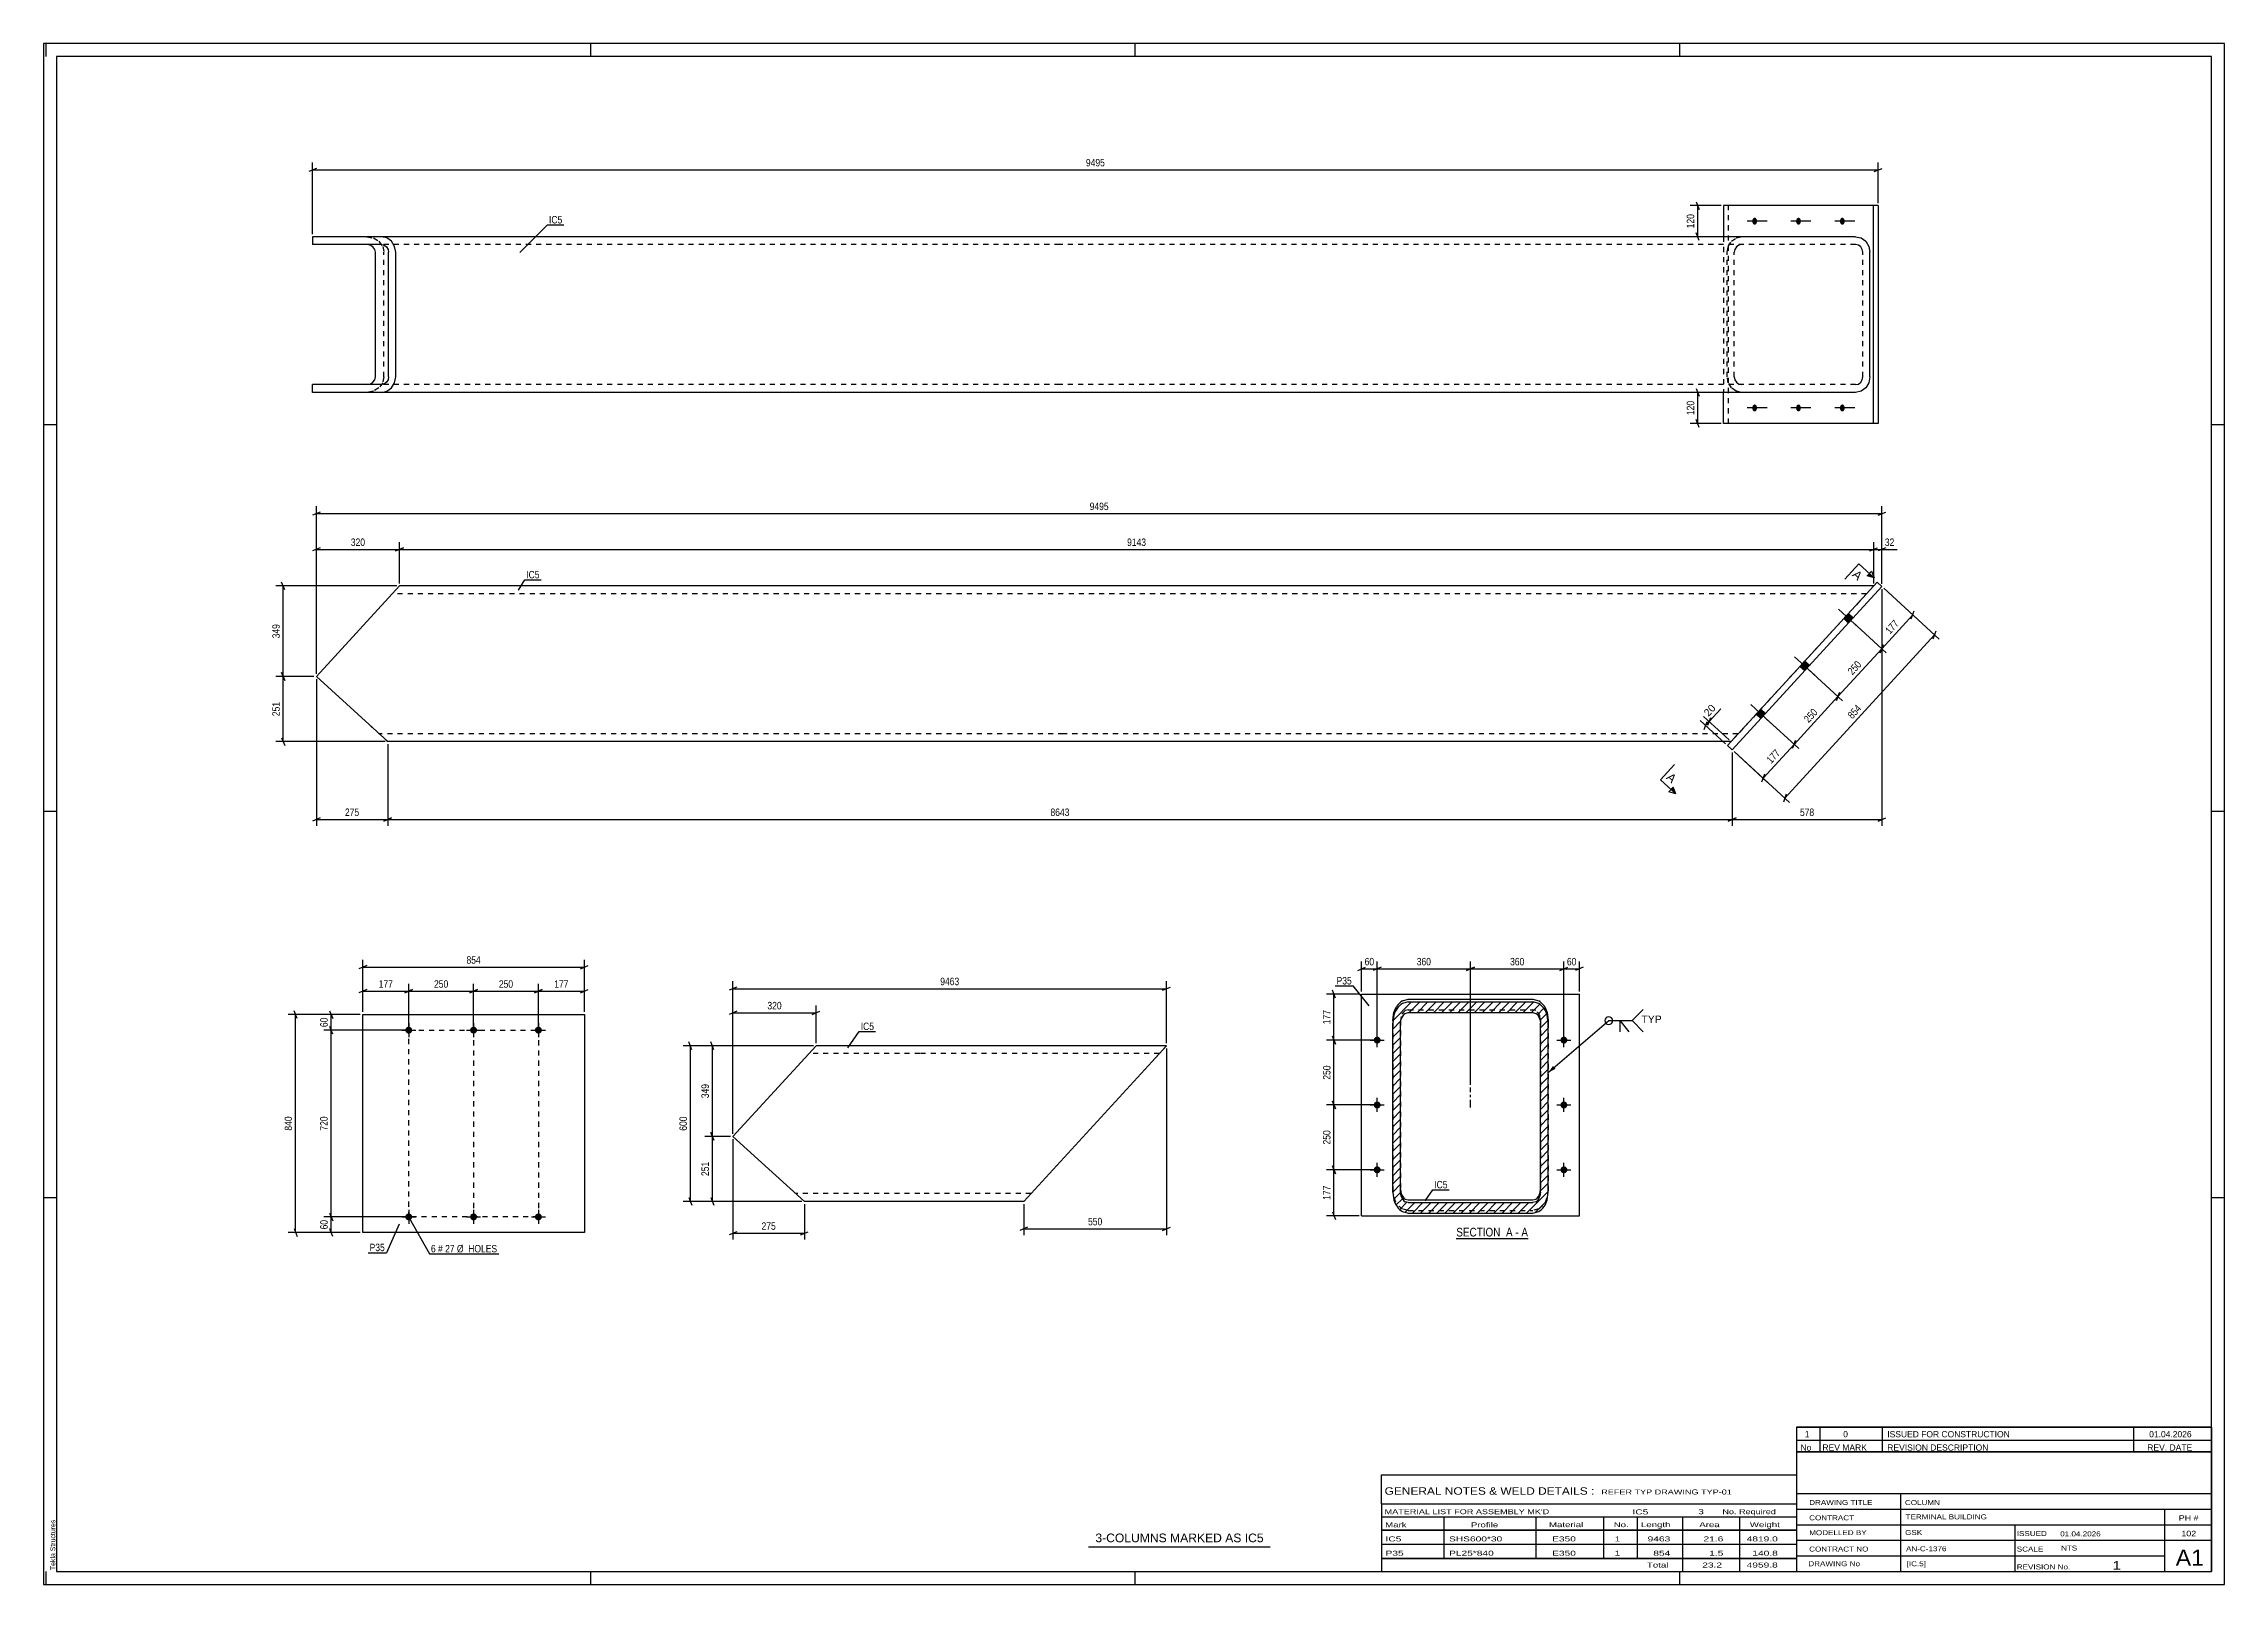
# Model space of a CAD drawing. Header units: millimetres. Extents: x 0 to 841, y 0 to 594.
import ezdxf

# ---------------------------------------------------------------- set-up
doc = ezdxf.new("R2010")
doc.units = ezdxf.units.MM
doc.linetypes.add('DXK_LINE_DOT2', pattern=[3.9198, 1.9599, -1.9599])
doc.linetypes.add('DXK_LINE_DOT3', pattern=[5.9187, 2.979, -0.9799, 0.9799, -0.9799])
doc.styles.add('Arial', font='ARIAL.TTF', dxfattribs={"height": 0.2})
doc.styles.add('Arial Narrow', font='ARIALN.TTF', dxfattribs={"height": 0.2})

# ---------------------------------------------------------------- blocks, each defined once
blk = doc.blocks.new('Unknown-729378497-1131')
at = {"color": 5, "linetype": 'Continuous'}
for p, q in [((841, 594), (0, 594)), ((0, 594), (0, 0)), ((1, 589), (1, 594)), ((836, 589), (5, 589)), ((5, 589), (5, 5)), ((211, 589), (211, 594)), ((421, 589), (421, 594)), ((631, 589), (631, 594)), ((836, 5), (836, 589)), ((841, 0), (841, 594)), ((5, 447), (0, 447)), ((841, 447), (836, 447)), ((5, 298), (0, 298)), ((841, 298), (836, 298)), ((5, 149), (0, 149)), ((841, 149), (836, 149)), ((0, 0), (841, 0)), ((1, 0), (1, 5)), ((5, 5), (836, 5)), ((211, 0), (211, 5)), ((421, 0), (421, 5)), ((631, 0), (631, 5))]:
    blk.add_line(p, q, dxfattribs=at)
at = {"color": 174, "linetype": 'Continuous', "style": 'Arial'}
blk.add_text('Tekla Structures', height=1.9102, rotation=90, dxfattribs=at).set_placement((4.5, 5.5))
blk = doc.blocks.new('Unknown-729378497-13 - 1767')
at = {"color": 6, "linetype": 'Continuous'}
blk.add_line((544.8, 133.37), (572.45, 133.37), dxfattribs=at)
at = {"color": 0, "linetype": 'Continuous'}
blk.add_wipeout([(562.91, 134.12), (562.91, 137.62), (544.8, 137.62), (544.8, 134.12)], dxfattribs=at)
blk.add_wipeout([(566.52, 134.12), (566.52, 137.62), (563.96, 137.62), (563.96, 134.12)], dxfattribs=at)
at = {"color": 7, "linetype": 'Continuous', "style": 'Arial Narrow'}
blk.add_text('SECTION ', height=3.34, dxfattribs=at).set_placement((544.8, 134.12))
at = {"color": 0, "linetype": 'Continuous'}
blk.add_wipeout([(568.84, 134.12), (568.84, 137.62), (567.57, 137.62), (567.57, 134.12)], dxfattribs=at)
blk.add_wipeout([(572.45, 134.12), (572.45, 137.62), (569.89, 137.62), (569.89, 134.12)], dxfattribs=at)
at = {"color": 7, "linetype": 'Continuous', "style": 'Arial Narrow'}
for s, p in [('A', (563.96, 134.12)), ('-', (567.57, 134.12)), ('A', (569.89, 134.12))]:
    blk.add_text(s, height=3.34, dxfattribs=at).set_placement(p)
blk = doc.blocks.new('Part-729378497-1888 - 1886')
at = {"color": 2, "linetype": 'Continuous'}
for p, q in [((707.09, 386.38), (649.34, 323.43)), ((651.18, 321.74), (708.94, 384.69)), ((708.94, 384.69), (707.09, 386.38)), ((649.34, 323.43), (651.18, 321.74))]:
    blk.add_line(p, q, dxfattribs=at)
blk = doc.blocks.new('Part-729378497-1893 - 1886')
at = {"color": 2, "linetype": 'Continuous'}
for p, q in [((105.19, 349.99), (137.24, 384.92)), ((393.24, 384.92), (137.24, 384.92)), ((705.76, 384.92), (393.34, 384.92)), ((132.71, 324.92), (105.19, 349.99)), ((393.24, 324.92), (132.71, 324.92)), ((650.71, 324.92), (393.34, 324.92))]:
    blk.add_line(p, q, dxfattribs=at)
at = {"color": 7, "linetype": 'DXK_LINE_DOT2'}
for p, q in [((393.24, 381.92), (134.49, 381.92)), ((703.01, 381.92), (393.34, 381.92)), ((705.76, 384.92), (650.71, 324.92)), ((126.13, 330.92), (132.71, 324.92)), ((393.24, 327.92), (129.42, 327.92)), ((653.46, 327.92), (393.34, 327.92))]:
    blk.add_line(p, q, dxfattribs=at)
blk = doc.blocks.new('Bolt-729378497-1894 - 1886')
at = {"linetype": 'Continuous'}
for points in [[(696.02, 374.31), (694.2, 372.32), (696.04, 370.63), (697.86, 372.62)], [(679.12, 355.89), (677.3, 353.9), (679.14, 352.21), (680.96, 354.2)], [(662.22, 337.46), (660.4, 335.47), (662.24, 333.78), (664.06, 335.77)]]:
    blk.add_hatch(color=1, dxfattribs=at).paths.add_polyline_path(points)
at = {"color": 1, "linetype": 'Continuous'}
for p, q in [((699.9, 368.92), (692.16, 376.02)), ((696.04, 370.63), (694.2, 372.32)), ((697.86, 372.62), (696.02, 374.31)), ((683, 350.5), (675.26, 357.6)), ((679.14, 352.21), (677.3, 353.9)), ((680.96, 354.2), (679.12, 355.89)), ((666.1, 332.08), (658.36, 339.17)), ((664.06, 335.77), (662.22, 337.46)), ((662.24, 333.78), (660.4, 335.47))]:
    blk.add_line(p, q, dxfattribs=at)
blk = doc.blocks.new('Bolt-729378497-1895 - 1886')
at = {"linetype": 'Continuous'}
for points in [[(696.02, 374.31), (694.2, 372.32), (696.04, 370.63), (697.86, 372.62)], [(679.12, 355.89), (677.3, 353.9), (679.14, 352.21), (680.96, 354.2)], [(662.22, 337.46), (660.4, 335.47), (662.24, 333.78), (664.06, 335.77)]]:
    blk.add_hatch(color=1, dxfattribs=at).paths.add_polyline_path(points)
at = {"color": 1, "linetype": 'Continuous'}
for p, q in [((699.9, 368.92), (692.16, 376.02)), ((696.04, 370.63), (694.2, 372.32)), ((697.86, 372.62), (696.02, 374.31)), ((683, 350.5), (675.26, 357.6)), ((679.14, 352.21), (677.3, 353.9)), ((680.96, 354.2), (679.12, 355.89)), ((666.1, 332.08), (658.36, 339.17)), ((664.06, 335.77), (662.22, 337.46)), ((662.24, 333.78), (660.4, 335.47))]:
    blk.add_line(p, q, dxfattribs=at)
blk = doc.blocks.new('Part-729378497-1855 - 1853')
at = {"color": 2, "linetype": 'Continuous'}
for p, q in [((647.89, 531.54), (647.89, 519.54)), ((705.64, 531.54), (647.89, 531.54)), ((707.48, 531.54), (705.64, 531.54)), ((705.64, 447.54), (705.64, 531.54)), ((707.48, 531.54), (707.48, 447.54)), ((647.89, 447.54), (647.89, 459.54)), ((707.48, 447.54), (647.89, 447.54))]:
    blk.add_line(p, q, dxfattribs=at)
at = {"color": 7, "linetype": 'DXK_LINE_DOT2'}
for p, q in [((649.73, 447.54), (649.73, 531.54)), ((647.89, 519.54), (647.89, 459.54))]:
    blk.add_line(p, q, dxfattribs=at)
blk = doc.blocks.new('Part-729378497-1860 - 1853')
at = {"color": 2, "linetype": 'Continuous'}
for p, q in [((391.79, 519.54), (103.74, 519.54)), ((103.74, 519.54), (103.74, 516.54)), ((130.28, 516.54), (103.74, 516.54)), ((125.93, 516.31), (124.67, 516.54)), ((127, 515.66), (125.93, 516.31)), ((127.72, 514.69), (127, 515.66)), ((127.97, 513.54), (127.72, 514.69)), ((127.97, 465.54), (127.97, 513.54)), ((132.39, 519.08), (130.28, 519.54)), ((130.28, 516.54), (131.34, 516.31)), ((131.34, 516.31), (132.23, 515.66)), ((132.23, 515.66), (132.83, 514.69)), ((134.18, 517.78), (132.39, 519.08)), ((132.83, 514.69), (133.04, 513.54)), ((133.04, 465.54), (133.04, 513.54)), ((135.37, 515.83), (134.18, 517.78)), ((135.79, 513.54), (135.37, 515.83)), ((135.79, 465.54), (135.79, 513.54)), ((698.8, 519.54), (391.89, 519.54)), ((698.8, 519.54), (700.91, 519.08)), ((700.91, 519.08), (702.69, 517.78)), ((702.69, 517.78), (703.89, 515.83)), ((703.89, 515.83), (704.31, 513.54)), ((704.31, 465.54), (704.31, 513.54)), ((124.67, 462.54), (125.93, 462.77)), ((125.93, 462.77), (127, 463.42)), ((127, 463.42), (127.72, 464.39)), ((127.72, 464.39), (127.97, 465.54)), ((131.34, 462.77), (130.28, 462.54)), ((132.23, 463.42), (131.34, 462.77)), ((132.83, 464.39), (132.23, 463.42)), ((133.04, 465.54), (132.83, 464.39)), ((134.18, 461.3), (135.37, 463.24)), ((135.37, 463.24), (135.79, 465.54)), ((703.89, 463.24), (702.69, 461.3)), ((704.31, 465.54), (703.89, 463.24)), ((103.74, 459.54), (103.74, 462.54)), ((130.28, 462.54), (103.74, 462.54)), ((391.79, 459.54), (103.74, 459.54)), ((130.28, 459.54), (132.39, 459.99)), ((132.39, 459.99), (134.18, 461.3)), ((698.8, 459.54), (391.89, 459.54)), ((700.91, 459.99), (698.8, 459.54)), ((702.69, 461.3), (700.91, 459.99))]:
    blk.add_line(p, q, dxfattribs=at)
at = {"color": 7, "linetype": 'DXK_LINE_DOT2'}
for p, q in [((124.67, 519.54), (127.19, 519.08)), ((127.19, 519.08), (129.33, 517.78)), ((129.33, 517.78), (130.76, 515.83)), ((391.79, 516.54), (130.28, 516.54)), ((130.76, 515.83), (131.26, 513.54)), ((131.26, 465.54), (131.26, 513.54)), ((698.8, 516.54), (391.89, 516.54)), ((649.26, 513.54), (649.68, 515.83)), ((649.26, 465.54), (649.26, 513.54)), ((649.68, 515.83), (650.87, 517.78)), ((650.87, 517.78), (652.66, 519.08)), ((652.22, 514.69), (652.01, 513.54)), ((652.01, 465.54), (652.01, 513.54)), ((652.82, 515.66), (652.22, 514.69)), ((652.66, 519.08), (654.76, 519.54)), ((653.71, 516.31), (652.82, 515.66)), ((654.76, 516.54), (653.71, 516.31)), ((699.85, 516.31), (698.8, 516.54)), ((700.75, 515.66), (699.85, 516.31)), ((701.34, 514.69), (700.75, 515.66)), ((701.55, 513.54), (701.34, 514.69)), ((701.55, 465.54), (701.55, 513.54)), ((130.76, 463.24), (129.33, 461.3)), ((131.26, 465.54), (130.76, 463.24)), ((649.68, 463.24), (649.26, 465.54)), ((650.87, 461.3), (649.68, 463.24)), ((652.01, 465.54), (652.22, 464.39)), ((652.22, 464.39), (652.82, 463.42)), ((652.82, 463.42), (653.71, 462.77)), ((653.71, 462.77), (654.76, 462.54)), ((698.8, 462.54), (699.85, 462.77)), ((699.85, 462.77), (700.75, 463.42)), ((700.75, 463.42), (701.34, 464.39)), ((701.34, 464.39), (701.55, 465.54)), ((127.19, 459.99), (124.67, 459.54)), ((129.33, 461.3), (127.19, 459.99)), ((391.79, 462.54), (130.28, 462.54)), ((698.8, 462.54), (391.89, 462.54)), ((652.66, 459.99), (650.87, 461.3)), ((654.76, 459.54), (652.66, 459.99))]:
    blk.add_line(p, q, dxfattribs=at)
blk = doc.blocks.new('Bolt-729378497-1861 - 1853')
at = {"linetype": 'Continuous'}
for points in [[(660.77, 525.54), (660.75, 525.26), (660.69, 524.99), (660.59, 524.74), (660.46, 524.53), (660.31, 524.37), (660.14, 524.25), (659.95, 524.2), (659.76, 524.2), (659.57, 524.25), (659.4, 524.37), (659.24, 524.53), (659.12, 524.74), (659.02, 524.99), (658.96, 525.26), (658.94, 525.54), (658.96, 525.82), (659.02, 526.09), (659.12, 526.33), (659.24, 526.54), (659.4, 526.71), (659.57, 526.82), (659.76, 526.88), (659.95, 526.88), (660.14, 526.82), (660.31, 526.71), (660.46, 526.54), (660.59, 526.33), (660.69, 526.09), (660.75, 525.82)], [(677.67, 525.54), (677.65, 525.26), (677.59, 524.99), (677.49, 524.74), (677.37, 524.53), (677.21, 524.37), (677.04, 524.25), (676.85, 524.2), (676.66, 524.2), (676.47, 524.25), (676.3, 524.37), (676.14, 524.53), (676.02, 524.74), (675.92, 524.99), (675.86, 525.26), (675.84, 525.54), (675.86, 525.82), (675.92, 526.09), (676.02, 526.33), (676.14, 526.54), (676.3, 526.71), (676.47, 526.82), (676.66, 526.88), (676.85, 526.88), (677.04, 526.82), (677.21, 526.71), (677.37, 526.54), (677.49, 526.33), (677.59, 526.09), (677.65, 525.82)], [(694.57, 525.54), (694.55, 525.26), (694.49, 524.99), (694.39, 524.74), (694.27, 524.53), (694.11, 524.37), (693.94, 524.25), (693.75, 524.2), (693.56, 524.2), (693.37, 524.25), (693.2, 524.37), (693.05, 524.53), (692.92, 524.74), (692.82, 524.99), (692.76, 525.26), (692.74, 525.54), (692.76, 525.82), (692.82, 526.09), (692.92, 526.33), (693.05, 526.54), (693.2, 526.71), (693.37, 526.82), (693.56, 526.88), (693.75, 526.88), (693.94, 526.82), (694.11, 526.71), (694.27, 526.54), (694.39, 526.33), (694.49, 526.09), (694.55, 525.82)]]:
    blk.add_hatch(color=1, dxfattribs=at).paths.add_polyline_path(points)
at = {"color": 1, "linetype": 'Continuous'}
for p, q in [((664.64, 525.54), (656.91, 525.54)), ((681.54, 525.54), (673.81, 525.54)), ((698.45, 525.54), (690.71, 525.54))]:
    blk.add_line(p, q, dxfattribs=at)
blk = doc.blocks.new('Bolt-729378497-1862 - 1853')
at = {"linetype": 'Continuous'}
for points in [[(660.77, 453.54), (660.75, 453.26), (660.69, 452.99), (660.59, 452.74), (660.46, 452.53), (660.31, 452.37), (660.14, 452.25), (659.95, 452.2), (659.76, 452.2), (659.57, 452.25), (659.4, 452.37), (659.24, 452.53), (659.12, 452.74), (659.02, 452.99), (658.96, 453.26), (658.94, 453.54), (658.96, 453.82), (659.02, 454.09), (659.12, 454.33), (659.24, 454.54), (659.4, 454.71), (659.57, 454.82), (659.76, 454.88), (659.95, 454.88), (660.14, 454.82), (660.31, 454.71), (660.46, 454.54), (660.59, 454.33), (660.69, 454.09), (660.75, 453.82)], [(677.67, 453.54), (677.65, 453.26), (677.59, 452.99), (677.49, 452.74), (677.37, 452.53), (677.21, 452.37), (677.04, 452.25), (676.85, 452.2), (676.66, 452.2), (676.47, 452.25), (676.3, 452.37), (676.14, 452.53), (676.02, 452.74), (675.92, 452.99), (675.86, 453.26), (675.84, 453.54), (675.86, 453.82), (675.92, 454.09), (676.02, 454.33), (676.14, 454.54), (676.3, 454.71), (676.47, 454.82), (676.66, 454.88), (676.85, 454.88), (677.04, 454.82), (677.21, 454.71), (677.37, 454.54), (677.49, 454.33), (677.59, 454.09), (677.65, 453.82)], [(694.57, 453.54), (694.55, 453.26), (694.49, 452.99), (694.39, 452.74), (694.27, 452.53), (694.11, 452.37), (693.94, 452.25), (693.75, 452.2), (693.56, 452.2), (693.37, 452.25), (693.2, 452.37), (693.05, 452.53), (692.92, 452.74), (692.82, 452.99), (692.76, 453.26), (692.74, 453.54), (692.76, 453.82), (692.82, 454.09), (692.92, 454.33), (693.05, 454.54), (693.2, 454.71), (693.37, 454.82), (693.56, 454.88), (693.75, 454.88), (693.94, 454.82), (694.11, 454.71), (694.27, 454.54), (694.39, 454.33), (694.49, 454.09), (694.55, 453.82)]]:
    blk.add_hatch(color=1, dxfattribs=at).paths.add_polyline_path(points)
at = {"color": 1, "linetype": 'Continuous'}
for p, q in [((664.64, 453.54), (656.91, 453.54)), ((681.54, 453.54), (673.81, 453.54)), ((698.45, 453.54), (690.71, 453.54))]:
    blk.add_line(p, q, dxfattribs=at)
blk = doc.blocks.new('Part-729378497-1773 - 1767')
at = {"color": 2, "linetype": 'Continuous'}
for p, q in [((508.28, 142.12), (508.28, 227.54)), ((508.28, 227.54), (592.28, 227.54)), ((592.28, 142.12), (592.28, 227.54)), ((508.28, 142.12), (592.28, 142.12))]:
    blk.add_line(p, q, dxfattribs=at)
blk = doc.blocks.new('Part-729378497-1778 - 1767')
at = {"linetype": 'Continuous'}
h = blk.add_hatch(dxfattribs=at)
h.set_pattern_fill('', scale=0.7, style=0, pattern_type=0)
h.set_pattern_definition([(45, (520.2812, 151.2436), (-1.571545, 1.571545), [])])
h.paths.add_polyline_path([(520.28, 216.38), (520.28, 151.24), (520.74, 148.13), (522.04, 145.49), (523.99, 143.72), (526.28, 143.1), (574.28, 143.1), (576.58, 143.72), (578.52, 145.49), (579.82, 148.13), (580.28, 151.24), (580.28, 216.38), (579.82, 219.5), (578.52, 222.14), (576.58, 223.91), (574.28, 224.53), (526.28, 224.53), (523.99, 223.91), (522.04, 222.14), (520.74, 219.5)])
h.paths.add_polyline_path([(524.16, 219.26), (525.13, 220.15), (526.28, 220.46), (574.28, 220.46), (575.43, 220.15), (576.4, 219.26), (577.05, 217.94), (577.28, 216.38), (577.28, 151.24), (577.05, 149.69), (576.4, 148.36), (575.43, 147.48), (574.28, 147.17), (526.28, 147.17), (525.13, 147.48), (524.16, 148.36), (523.51, 149.69), (523.28, 151.24), (523.28, 216.38), (523.51, 217.94)])
at = {"color": 2, "linetype": 'Continuous'}
for p, q in [((520.28, 217.43), (520.74, 220.54)), ((520.74, 219.5), (520.28, 216.38)), ((523.99, 224.95), (526.28, 225.57)), ((526.28, 224.53), (523.99, 223.91)), ((525.13, 220.15), (526.28, 220.46)), ((526.28, 225.57), (574.28, 225.57)), ((526.28, 224.53), (574.28, 224.53)), ((526.28, 220.46), (574.28, 220.46)), ((574.28, 225.57), (576.58, 224.95)), ((576.58, 223.91), (574.28, 224.53)), ((574.28, 220.46), (575.43, 220.15)), ((579.82, 220.54), (580.28, 217.43)), ((580.28, 216.38), (579.82, 219.5)), ((520.28, 217.43), (520.28, 216.38)), ((520.28, 151.24), (520.28, 216.38)), ((523.28, 216.38), (523.51, 217.94)), ((523.28, 151.24), (523.28, 216.38)), ((577.05, 217.94), (577.28, 216.38)), ((577.28, 151.24), (577.28, 216.38)), ((580.28, 217.43), (580.28, 216.38)), ((580.28, 151.24), (580.28, 216.38)), ((523.28, 152.29), (523.51, 150.73)), ((577.05, 150.73), (577.28, 152.29)), ((520.28, 151.24), (520.74, 148.13)), ((523.51, 149.69), (523.28, 151.24)), ((523.99, 143.72), (526.28, 143.1)), ((525.13, 148.53), (526.28, 148.22)), ((526.28, 147.17), (525.13, 147.48)), ((526.28, 148.22), (574.28, 148.22)), ((526.28, 147.17), (574.28, 147.17)), ((526.28, 143.1), (574.28, 143.1)), ((574.28, 148.22), (575.43, 148.53)), ((575.43, 147.48), (574.28, 147.17)), ((574.28, 143.1), (576.58, 143.72)), ((577.28, 151.24), (577.05, 149.69)), ((579.82, 148.13), (580.28, 151.24))]:
    blk.add_line(p, q, dxfattribs=at)
at = {"color": 7, "linetype": 'DXK_LINE_DOT2'}
for p, q in [((523.51, 218.99), (523.28, 217.43)), ((526.28, 221.5), (525.13, 221.19)), ((526.28, 221.5), (574.28, 221.5)), ((575.43, 221.19), (574.28, 221.5)), ((577.28, 217.43), (577.05, 218.99)), ((520.28, 216.38), (520.28, 151.24)), ((523.28, 217.43), (523.28, 151.24)), ((577.28, 217.43), (577.28, 151.24)), ((580.28, 216.38), (580.28, 151.24)), ((520.74, 149.17), (520.28, 152.29)), ((580.28, 152.29), (579.82, 149.17)), ((526.28, 144.14), (523.99, 144.76)), ((526.28, 144.14), (574.28, 144.14)), ((576.58, 144.76), (574.28, 144.14))]:
    blk.add_line(p, q, dxfattribs=at)
at = {"color": 7, "linetype": 'DXK_LINE_DOT3'}
blk.add_line((550.28, 183.81), (550.28, 191.62), dxfattribs=at)
at = {"color": 2, "linetype": 'Continuous'}
for centre, radius, start, end in [((527.93, 218.64), 7.44, 122.03003, 165.20001), ((527.93, 217.6), 7.44, 122.0298, 165.19986), ((527.11, 216.99), 3.72, 122.0298, 165.19986), ((573.46, 216.99), 3.72, 14.80014, 57.9702), ((572.63, 218.64), 7.44, 14.79999, 57.96997), ((572.63, 217.6), 7.44, 14.80014, 57.9702), ((527.93, 150.03), 7.44, 194.80014, 237.9702), ((527.11, 151.68), 3.72, 194.79999, 237.96997), ((527.11, 150.64), 3.72, 194.80014, 237.9702), ((573.46, 151.68), 3.72, 302.03003, 345.20001), ((573.46, 150.64), 3.72, 302.0298, 345.19986), ((572.63, 150.03), 7.44, 302.0298, 345.19986)]:
    blk.add_arc(centre, radius, start, end, dxfattribs=at)
at = {"color": 7, "linetype": 'DXK_LINE_DOT2'}
for centre, radius, start, end in [((527.11, 218.04), 3.72, 122.03003, 165.20001), ((573.46, 218.04), 3.72, 14.79999, 57.96997), ((527.93, 151.07), 7.44, 194.79999, 237.96997), ((572.63, 151.07), 7.44, 302.03003, 345.20001)]:
    blk.add_arc(centre, radius, start, end, dxfattribs=at)
blk = doc.blocks.new('Bolt-729378497-1779 - 1767')
at = {"linetype": 'Continuous'}
for points in [[(512.93, 209.82, -1), (515.63, 209.82, -1)], [(512.93, 184.82, -1), (515.63, 184.82, -1)], [(512.93, 159.82, -1), (515.63, 159.82, -1)]]:
    blk.add_hatch(color=1, dxfattribs=at).paths.add_polyline_path(points)
at = {"color": 1, "linetype": 'Continuous'}
for p, q in [((514.28, 207.12), (514.28, 212.52)), ((511.58, 209.82), (516.98, 209.82)), ((514.28, 182.12), (514.28, 187.52)), ((511.58, 184.82), (516.98, 184.82)), ((511.58, 159.82), (516.98, 159.82)), ((514.28, 157.12), (514.28, 162.52))]:
    blk.add_line(p, q, dxfattribs=at)
blk = doc.blocks.new('Bolt-729378497-1780 - 1767')
at = {"linetype": 'Continuous'}
for points in [[(584.93, 209.82, -1), (587.63, 209.82, -1)], [(584.93, 184.82, -1), (587.63, 184.82, -1)], [(584.93, 159.82, -1), (587.63, 159.82, -1)]]:
    blk.add_hatch(color=1, dxfattribs=at).paths.add_polyline_path(points)
at = {"color": 1, "linetype": 'Continuous'}
for p, q in [((586.28, 207.12), (586.28, 212.52)), ((583.58, 209.82), (588.98, 209.82)), ((586.28, 182.12), (586.28, 187.52)), ((583.58, 184.82), (588.98, 184.82)), ((583.58, 159.82), (588.98, 159.82)), ((586.28, 157.12), (586.28, 162.52))]:
    blk.add_line(p, q, dxfattribs=at)
blk = doc.blocks.new('Part-729378497-1523 - 1507')
at = {"color": 2, "linetype": 'Continuous'}
for p, q in [((123.11, 135.67), (123.11, 219.67)), ((123.11, 219.67), (208.54, 219.67)), ((208.54, 219.67), (208.54, 135.67)), ((208.54, 135.67), (123.11, 135.67))]:
    blk.add_line(p, q, dxfattribs=at)
blk = doc.blocks.new('Bolt-729378497-1556 - 1507')
at = {"linetype": 'Continuous'}
for points in [[(140.81, 215.02, -1), (140.81, 212.32, -1)], [(165.81, 215.02, -1), (165.81, 212.32, -1)], [(190.81, 215.02, -1), (190.81, 212.32, -1)]]:
    blk.add_hatch(color=1, dxfattribs=at).paths.add_polyline_path(points)
at = {"color": 1, "linetype": 'Continuous'}
for p, q in [((138.11, 213.67), (143.51, 213.67)), ((140.81, 216.37), (140.81, 210.97)), ((163.11, 213.67), (168.51, 213.67)), ((165.81, 216.37), (165.81, 210.97)), ((188.11, 213.67), (193.51, 213.67)), ((190.81, 216.37), (190.81, 210.97))]:
    blk.add_line(p, q, dxfattribs=at)
blk = doc.blocks.new('Bolt-729378497-1561 - 1507')
at = {"linetype": 'Continuous'}
for points in [[(140.81, 143.02, -1), (140.81, 140.32, -1)], [(165.81, 143.02, -1), (165.81, 140.32, -1)], [(190.81, 143.02, -1), (190.81, 140.32, -1)]]:
    blk.add_hatch(color=1, dxfattribs=at).paths.add_polyline_path(points)
at = {"color": 1, "linetype": 'Continuous'}
for p, q in [((140.81, 144.37), (140.81, 138.97)), ((165.81, 144.37), (165.81, 138.97)), ((190.81, 144.37), (190.81, 138.97)), ((138.11, 141.67), (143.51, 141.67)), ((163.11, 141.67), (168.51, 141.67)), ((188.11, 141.67), (193.51, 141.67))]:
    blk.add_line(p, q, dxfattribs=at)
blk = doc.blocks.new('Part-729378497-1240 - 1222')
at = {"color": 2, "linetype": 'Continuous'}
for p, q in [((265.85, 172.7), (297.89, 207.63)), ((337.89, 207.63), (297.89, 207.63)), ((433.04, 207.63), (337.99, 207.63)), ((427.54, 201.63), (433.04, 207.63)), ((427.54, 201.63), (377.99, 147.63)), ((293.37, 147.63), (265.85, 172.7)), ((337.89, 147.63), (293.37, 147.63)), ((377.99, 147.63), (337.99, 147.63))]:
    blk.add_line(p, q, dxfattribs=at)
at = {"color": 7, "linetype": 'DXK_LINE_DOT2'}
for p, q in [((337.89, 204.63), (295.14, 204.63)), ((430.29, 204.63), (337.99, 204.63)), ((432.62, 207.18), (427.54, 201.63)), ((337.89, 150.63), (290.07, 150.63)), ((380.75, 150.63), (337.99, 150.63))]:
    blk.add_line(p, q, dxfattribs=at)
blk = doc.blocks.new('Rectangle-729378497-1675 - 1507')
at = {"color": 1, "linetype": 'DXK_LINE_DOT2'}
blk.add_lwpolyline([(140.81, 213.67), (190.81, 213.67), (190.81, 141.67), (140.81, 141.67), (140.81, 213.67)], close=True, dxfattribs=at)
blk = doc.blocks.new('Line-729378497-1660 - 1507')
at = {"color": 1, "linetype": 'DXK_LINE_DOT2'}
blk.add_line((165.81, 213.67), (165.81, 141.67), dxfattribs=at)
blk = doc.blocks.new('StraightDimension-729378497-3070 - 1886')
at = {"color": 7, "linetype": 'Continuous'}
for p, q in [((105.19, 348.99), (105.19, 292.49)), ((132.71, 323.92), (132.71, 292.49)), ((106.69, 295.49), (103.69, 294.29)), ((105.19, 294.89), (132.71, 294.89)), ((131.21, 294.29), (134.21, 295.49))]:
    blk.add_line(p, q, dxfattribs=at)
at = {"color": 0}
blk.add_wipeout([(122.3, 295.64), (122.3, 299.84), (115.61, 299.84), (115.61, 295.64)], dxfattribs=at)
at = {"color": 3, "style": 'Arial Narrow'}
blk.add_text('275', height=2.863, dxfattribs=at).set_placement((116.21, 296.24))
blk = doc.blocks.new('StraightDimension-729378497-2017 - 1886')
at = {"color": 7, "linetype": 'Continuous'}
for p, q in [((680.79, 352.53), (693.73, 340.65)), ((675.06, 323.85), (691.96, 342.28)), ((691.39, 340.77), (692.53, 343.79)), ((663.89, 334.1), (676.83, 322.23)), ((675.63, 325.37), (674.49, 322.34))]:
    blk.add_line(p, q, dxfattribs=at)
at = {"color": 0}
blk.add_wipeout([(685.21, 336.04), (682.12, 338.87), (677.6, 333.95), (680.7, 331.11)], dxfattribs=at)
at = {"color": 3, "style": 'Arial Narrow'}
blk.add_text('250', height=2.863, rotation=47.46382, dxfattribs=at).set_placement((680.66, 331.96))
blk = doc.blocks.new('StraightDimension-729378497-3291 - 1886')
at = {"color": 7, "linetype": 'Continuous'}
for p, q in [((704.26, 398.4), (707.26, 399.6)), ((705.76, 385.92), (705.76, 401.85)), ((705.76, 399), (708.94, 399)), ((710.44, 399.6), (707.44, 398.4)), ((708.94, 385.69), (708.94, 401.85))]:
    blk.add_line(p, q, dxfattribs=at)
at = {"color": 0}
blk.add_wipeout([(714.32, 399.75), (714.32, 403.95), (709.46, 403.95), (709.46, 399.75)], dxfattribs=at)
at = {"color": 7, "linetype": 'Continuous'}
blk.add_line((708.94, 399), (714.84, 399), dxfattribs=at)
blk.add_line((708.94, 399), (714.84, 399), dxfattribs=at)
at = {"color": 3, "style": 'Arial Narrow'}
blk.add_text('32', height=2.863, dxfattribs=at).set_placement((710.06, 400.35))
blk = doc.blocks.new('StraightDimension-729378497-1988 - 1886')
at = {"color": 7, "linetype": 'Continuous'}
for p, q in [((697.69, 370.95), (710.63, 359.08)), ((708.29, 359.19), (709.43, 362.21)), ((691.96, 342.28), (708.86, 360.7)), ((680.79, 352.53), (693.73, 340.65)), ((692.53, 343.79), (691.39, 340.77))]:
    blk.add_line(p, q, dxfattribs=at)
at = {"color": 0}
blk.add_wipeout([(702.12, 354.46), (699.02, 357.3), (694.5, 352.37), (697.6, 349.53)], dxfattribs=at)
at = {"color": 3, "style": 'Arial Narrow'}
blk.add_text('250', height=2.863, rotation=47.46382, dxfattribs=at).set_placement((697.56, 350.38))
blk = doc.blocks.new('StraightDimension-729378497-1924 - 1886')
at = {"color": 7, "linetype": 'Continuous'}
for p, q in [((709.67, 384.01), (731.01, 364.43)), ((671.49, 303.11), (729.24, 366.05)), ((728.67, 364.54), (729.82, 367.57)), ((651.92, 321.06), (673.26, 301.48)), ((672.06, 304.62), (670.92, 301.6))]:
    blk.add_line(p, q, dxfattribs=at)
at = {"color": 0}
blk.add_wipeout([(702.07, 337.55), (698.98, 340.39), (694.46, 335.46), (697.56, 332.62)], dxfattribs=at)
at = {"color": 3, "style": 'Arial Narrow'}
blk.add_text('854', height=2.863, rotation=47.46382, dxfattribs=at).set_placement((697.52, 333.47))
blk = doc.blocks.new('StraightDimension-729378497-1975 - 1886')
at = {"color": 7, "linetype": 'Continuous'}
for p, q in [((709.67, 384.01), (722.61, 372.14)), ((697.69, 370.95), (710.63, 359.08)), ((708.86, 360.7), (720.84, 373.76)), ((720.27, 372.25), (721.42, 375.27)), ((709.43, 362.21), (708.29, 359.19))]:
    blk.add_line(p, q, dxfattribs=at)
at = {"color": 0}
blk.add_wipeout([(716.56, 370.2), (713.46, 373.04), (708.94, 368.11), (712.04, 365.27)], dxfattribs=at)
at = {"color": 3, "style": 'Arial Narrow'}
blk.add_text('177', height=2.863, rotation=47.46382, dxfattribs=at).set_placement((712, 366.12))
blk = doc.blocks.new('StraightDimension-729378497-2004 - 1886')
at = {"color": 7, "linetype": 'Continuous'}
for p, q in [((663.89, 334.1), (676.83, 322.23)), ((651.92, 321.06), (664.86, 309.19)), ((663.09, 310.81), (675.06, 323.85)), ((674.49, 322.34), (675.63, 325.37)), ((663.66, 312.32), (662.52, 309.3))]:
    blk.add_line(p, q, dxfattribs=at)
at = {"color": 0}
blk.add_wipeout([(670.78, 320.3), (667.69, 323.14), (663.17, 318.22), (666.26, 315.38)], dxfattribs=at)
at = {"color": 3, "style": 'Arial Narrow'}
blk.add_text('177', height=2.863, rotation=47.46382, dxfattribs=at).set_placement((666.23, 316.23))
blk = doc.blocks.new('StraightDimension-729378497-2034 - 1886')
at = {"color": 7, "linetype": 'Continuous'}
for p, q in [((106.69, 413.42), (103.69, 412.22)), ((105.19, 350.99), (105.19, 415.67)), ((105.19, 412.82), (708.94, 412.82)), ((707.44, 412.22), (710.44, 413.42)), ((708.94, 385.69), (708.94, 415.67))]:
    blk.add_line(p, q, dxfattribs=at)
at = {"color": 0}
blk.add_wipeout([(411.32, 413.57), (411.32, 417.77), (402.81, 417.77), (402.81, 413.57)], dxfattribs=at)
at = {"color": 3, "style": 'Arial Narrow'}
blk.add_text('9495', height=2.863, dxfattribs=at).set_placement((403.41, 414.17))
blk = doc.blocks.new('StraightDimension-729378497-3068 - 1886')
at = {"color": 7, "linetype": 'Continuous'}
for p, q in [((708.94, 383.69), (708.94, 292.49)), ((651.18, 320.74), (651.18, 292.49)), ((652.68, 295.49), (649.68, 294.29)), ((651.18, 294.89), (708.94, 294.89)), ((707.44, 294.29), (710.44, 295.49))]:
    blk.add_line(p, q, dxfattribs=at)
at = {"color": 0}
blk.add_wipeout([(683.4, 295.64), (683.4, 299.84), (676.72, 299.84), (676.72, 295.64)], dxfattribs=at)
at = {"color": 3, "style": 'Arial Narrow'}
blk.add_text('578', height=2.863, dxfattribs=at).set_placement((677.32, 296.24))
blk = doc.blocks.new('StraightDimension-729378497-3069 - 1886')
at = {"color": 7, "linetype": 'Continuous'}
for p, q in [((132.71, 323.92), (132.71, 292.49)), ((651.18, 320.74), (651.18, 292.49)), ((134.21, 295.49), (131.21, 294.29)), ((132.71, 294.89), (651.18, 294.89)), ((649.68, 294.29), (652.68, 295.49))]:
    blk.add_line(p, q, dxfattribs=at)
at = {"color": 0}
blk.add_wipeout([(396.2, 295.64), (396.2, 299.84), (387.69, 299.84), (387.69, 295.64)], dxfattribs=at)
at = {"color": 3, "style": 'Arial Narrow'}
blk.add_text('8643', height=2.863, dxfattribs=at).set_placement((388.29, 296.24))
blk = doc.blocks.new('StraightDimension-729378497-3240 - 1886')
at = {"color": 7, "linetype": 'Continuous'}
for p, q in [((136.24, 384.92), (89.55, 384.92)), ((93, 383.42), (91.8, 386.42)), ((92.4, 349.99), (92.4, 384.92)), ((104.19, 349.99), (89.55, 349.99)), ((91.8, 351.49), (93, 348.49))]:
    blk.add_line(p, q, dxfattribs=at)
at = {"color": 0}
blk.add_wipeout([(91.65, 370.8), (87.45, 370.8), (87.45, 364.11), (91.65, 364.11)], dxfattribs=at)
at = {"color": 3, "style": 'Arial Narrow'}
blk.add_text('349', height=2.863, rotation=90.00021, dxfattribs=at).set_placement((91.05, 364.71))
blk = doc.blocks.new('StraightDimension-729378497-3241 - 1886')
at = {"color": 7, "linetype": 'Continuous'}
for p, q in [((104.19, 349.99), (89.55, 349.99)), ((93, 348.49), (91.8, 351.49)), ((92.4, 324.92), (92.4, 349.99)), ((131.71, 324.92), (89.55, 324.92)), ((91.8, 326.42), (93, 323.42))]:
    blk.add_line(p, q, dxfattribs=at)
at = {"color": 0}
blk.add_wipeout([(91.65, 340.8), (87.45, 340.8), (87.45, 334.11), (91.65, 334.11)], dxfattribs=at)
at = {"color": 3, "style": 'Arial Narrow'}
blk.add_text('251', height=2.863, rotation=90.00021, dxfattribs=at).set_placement((91.05, 334.71))
blk = doc.blocks.new('StraightDimension-729378497-3292 - 1886')
at = {"color": 7, "linetype": 'Continuous'}
for p, q in [((138.74, 399.6), (135.74, 398.4)), ((137.24, 385.92), (137.24, 401.85)), ((137.24, 399), (705.76, 399)), ((704.26, 398.4), (707.26, 399.6)), ((705.76, 385.92), (705.76, 401.85))]:
    blk.add_line(p, q, dxfattribs=at)
at = {"color": 0}
blk.add_wipeout([(425.76, 399.75), (425.76, 403.95), (417.24, 403.95), (417.24, 399.75)], dxfattribs=at)
at = {"color": 3, "style": 'Arial Narrow'}
blk.add_text('9143', height=2.863, dxfattribs=at).set_placement((417.84, 400.35))
blk = doc.blocks.new('StraightDimension-729378497-3293 - 1886')
at = {"color": 7, "linetype": 'Continuous'}
for p, q in [((106.69, 399.6), (103.69, 398.4)), ((105.19, 350.99), (105.19, 401.85)), ((105.19, 399), (137.24, 399)), ((135.74, 398.4), (138.74, 399.6)), ((137.24, 385.92), (137.24, 401.85))]:
    blk.add_line(p, q, dxfattribs=at)
at = {"color": 0}
blk.add_wipeout([(124.56, 399.75), (124.56, 403.95), (117.88, 403.95), (117.88, 399.75)], dxfattribs=at)
at = {"color": 3, "style": 'Arial Narrow'}
blk.add_text('320', height=2.863, dxfattribs=at).set_placement((118.48, 400.35))
blk = doc.blocks.new('StraightDimension-729378497-3984 - 1886')
at = {"color": 7, "linetype": 'Continuous'}
for p, q in [((648.61, 324.1), (638.83, 333.07)), ((649.96, 325.58), (640.18, 334.55)), ((640.36, 329.63), (641.5, 332.66)), ((640.93, 331.14), (642.28, 332.62)), ((642.85, 334.13), (641.71, 331.11))]:
    blk.add_line(p, q, dxfattribs=at)
at = {"color": 0}
blk.add_wipeout([(645.9, 337.67), (642.81, 340.51), (638.99, 336.35), (642.08, 333.51)], dxfattribs=at)
at = {"color": 7, "linetype": 'Continuous'}
blk.add_line((642.28, 332.62), (646.81, 337.55), dxfattribs=at)
blk.add_line((642.28, 332.62), (646.81, 337.55), dxfattribs=at)
at = {"color": 3, "style": 'Arial'}
blk.add_text('20', height=2.865, rotation=47.46382, dxfattribs=at).set_placement((642.05, 334.36))
blk = doc.blocks.new('StraightDimension-729378497-1875 - 1853')
at = {"color": 7, "linetype": 'Continuous'}
for p, q in [((103.74, 520.54), (103.74, 548.17)), ((707.48, 532.54), (707.48, 548.17)), ((105.24, 545.92), (102.24, 544.72)), ((103.74, 545.32), (707.48, 545.32)), ((705.98, 544.72), (708.98, 545.92))]:
    blk.add_line(p, q, dxfattribs=at)
at = {"color": 0}
blk.add_wipeout([(409.87, 546.07), (409.87, 550.27), (401.36, 550.27), (401.36, 546.07)], dxfattribs=at)
at = {"color": 3, "style": 'Arial Narrow'}
blk.add_text('9495', height=2.863, dxfattribs=at).set_placement((401.96, 546.67))
blk = doc.blocks.new('StraightDimension-729378497-1865 - 1853')
at = {"color": 7, "linetype": 'Continuous'}
for p, q in [((646.89, 459.54), (635.04, 459.54)), ((637.29, 461.04), (638.49, 458.04)), ((637.89, 447.54), (637.89, 459.54)), ((646.89, 447.54), (635.04, 447.54)), ((638.49, 446.04), (637.29, 449.04))]:
    blk.add_line(p, q, dxfattribs=at)
at = {"color": 0}
blk.add_wipeout([(637.14, 456.88), (632.94, 456.88), (632.94, 450.2), (637.14, 450.2)], dxfattribs=at)
at = {"color": 3, "style": 'Arial Narrow'}
blk.add_text('120', height=2.863, rotation=90.00021, dxfattribs=at).set_placement((636.54, 450.8))
blk = doc.blocks.new('StraightDimension-729378497-1870 - 1853')
at = {"color": 7, "linetype": 'Continuous'}
for p, q in [((646.89, 531.54), (635.04, 531.54)), ((637.29, 533.04), (638.49, 530.04)), ((637.89, 519.54), (637.89, 531.54)), ((646.89, 519.54), (635.04, 519.54)), ((638.49, 518.04), (637.29, 521.04))]:
    blk.add_line(p, q, dxfattribs=at)
at = {"color": 0}
blk.add_wipeout([(637.14, 528.88), (632.94, 528.88), (632.94, 522.2), (637.14, 522.2)], dxfattribs=at)
at = {"color": 3, "style": 'Arial Narrow'}
blk.add_text('120', height=2.863, rotation=90.00021, dxfattribs=at).set_placement((636.54, 522.8))
blk = doc.blocks.new('StraightDimension-729378497-4180 - 1767')
at = {"color": 7, "linetype": 'Continuous'}
for p, q in [((507.28, 227.54), (494.76, 227.54)), ((498.21, 226.04), (497.01, 229.04)), ((497.61, 209.82), (497.61, 227.54)), ((497.01, 211.32), (498.21, 208.32)), ((513.28, 209.82), (494.76, 209.82))]:
    blk.add_line(p, q, dxfattribs=at)
at = {"color": 0}
blk.add_wipeout([(496.86, 222.02), (492.66, 222.02), (492.66, 215.34), (496.86, 215.34)], dxfattribs=at)
at = {"color": 3, "style": 'Arial Narrow'}
blk.add_text('177', height=2.863, rotation=90.00021, dxfattribs=at).set_placement((496.26, 215.94))
blk = doc.blocks.new('StraightDimension-729378497-4181 - 1767')
at = {"color": 7, "linetype": 'Continuous'}
for p, q in [((498.21, 208.32), (497.01, 211.32)), ((513.28, 209.82), (494.76, 209.82)), ((497.61, 184.82), (497.61, 209.82)), ((497.01, 186.32), (498.21, 183.32)), ((513.28, 184.82), (494.76, 184.82))]:
    blk.add_line(p, q, dxfattribs=at)
at = {"color": 0}
blk.add_wipeout([(496.86, 200.66), (492.66, 200.66), (492.66, 193.98), (496.86, 193.98)], dxfattribs=at)
at = {"color": 3, "style": 'Arial Narrow'}
blk.add_text('250', height=2.863, rotation=90.00021, dxfattribs=at).set_placement((496.26, 194.58))
blk = doc.blocks.new('StraightDimension-729378497-3809 - 1767')
at = {"color": 7, "linetype": 'Continuous'}
for p, q in [((584.78, 236.7), (587.78, 237.9)), ((586.28, 210.82), (586.28, 240.15)), ((586.28, 237.3), (592.28, 237.3)), ((593.78, 237.9), (590.78, 236.7)), ((592.28, 228.54), (592.28, 240.15))]:
    blk.add_line(p, q, dxfattribs=at)
at = {"color": 0}
blk.add_wipeout([(591.71, 238.05), (591.71, 242.25), (586.85, 242.25), (586.85, 238.05)], dxfattribs=at)
at = {"color": 3, "style": 'Arial Narrow'}
blk.add_text('60', height=2.863, dxfattribs=at).set_placement((587.45, 238.65))
blk = doc.blocks.new('StraightDimension-729378497-3810 - 1767')
at = {"color": 7, "linetype": 'Continuous'}
for p, q in [((551.78, 237.9), (548.78, 236.7)), ((550.28, 192.62), (550.28, 240.15)), ((550.28, 237.3), (586.28, 237.3)), ((584.78, 236.7), (587.78, 237.9)), ((586.28, 210.82), (586.28, 240.15))]:
    blk.add_line(p, q, dxfattribs=at)
at = {"color": 0}
blk.add_wipeout([(571.62, 238.05), (571.62, 242.25), (564.94, 242.25), (564.94, 238.05)], dxfattribs=at)
at = {"color": 3, "style": 'Arial Narrow'}
blk.add_text('360', height=2.863, dxfattribs=at).set_placement((565.54, 238.65))
blk = doc.blocks.new('StraightDimension-729378497-3811 - 1767')
at = {"color": 7, "linetype": 'Continuous'}
for p, q in [((515.78, 237.9), (512.78, 236.7)), ((514.28, 210.82), (514.28, 240.15)), ((514.28, 237.3), (550.28, 237.3)), ((548.78, 236.7), (551.78, 237.9)), ((550.28, 192.62), (550.28, 240.15))]:
    blk.add_line(p, q, dxfattribs=at)
at = {"color": 0}
blk.add_wipeout([(535.62, 238.05), (535.62, 242.25), (528.94, 242.25), (528.94, 238.05)], dxfattribs=at)
at = {"color": 3, "style": 'Arial Narrow'}
blk.add_text('360', height=2.863, dxfattribs=at).set_placement((529.54, 238.65))
blk = doc.blocks.new('StraightDimension-729378497-3812 - 1767')
at = {"color": 7, "linetype": 'Continuous'}
for p, q in [((506.78, 236.7), (509.78, 237.9)), ((508.28, 228.54), (508.28, 240.15)), ((508.28, 237.3), (514.28, 237.3)), ((515.78, 237.9), (512.78, 236.7)), ((514.28, 210.82), (514.28, 240.15))]:
    blk.add_line(p, q, dxfattribs=at)
at = {"color": 0}
blk.add_wipeout([(513.71, 238.05), (513.71, 242.25), (508.85, 242.25), (508.85, 238.05)], dxfattribs=at)
at = {"color": 3, "style": 'Arial Narrow'}
blk.add_text('60', height=2.863, dxfattribs=at).set_placement((509.45, 238.65))
blk = doc.blocks.new('StraightDimension-729378497-4182 - 1767')
at = {"color": 7, "linetype": 'Continuous'}
for p, q in [((498.21, 183.32), (497.01, 186.32)), ((513.28, 184.82), (494.76, 184.82)), ((497.61, 159.82), (497.61, 184.82)), ((513.28, 159.82), (494.76, 159.82)), ((497.01, 161.32), (498.21, 158.32))]:
    blk.add_line(p, q, dxfattribs=at)
at = {"color": 0}
blk.add_wipeout([(496.86, 175.66), (492.66, 175.66), (492.66, 168.98), (496.86, 168.98)], dxfattribs=at)
at = {"color": 3, "style": 'Arial Narrow'}
blk.add_text('250', height=2.863, rotation=90.00021, dxfattribs=at).set_placement((496.26, 169.58))
blk = doc.blocks.new('StraightDimension-729378497-4183 - 1767')
at = {"color": 7, "linetype": 'Continuous'}
for p, q in [((513.28, 159.82), (494.76, 159.82)), ((498.21, 158.32), (497.01, 161.32)), ((497.61, 142.12), (497.61, 159.82)), ((497.01, 143.62), (498.21, 140.62)), ((507.28, 142.12), (494.76, 142.12))]:
    blk.add_line(p, q, dxfattribs=at)
at = {"color": 0}
blk.add_wipeout([(496.86, 154.31), (492.66, 154.31), (492.66, 147.63), (496.86, 147.63)], dxfattribs=at)
at = {"color": 3, "style": 'Arial Narrow'}
blk.add_text('177', height=2.863, rotation=90.00021, dxfattribs=at).set_placement((496.26, 148.23))
blk = doc.blocks.new('StraightDimension-729378497-1594 - 1507')
at = {"color": 7, "linetype": 'Continuous'}
for p, q in [((110.28, 143.17), (111.48, 140.17)), ((139.81, 141.67), (108.03, 141.67)), ((122.11, 135.67), (108.03, 135.67)), ((111.48, 134.17), (110.28, 137.17)), ((110.88, 135.67), (110.88, 141.67))]:
    blk.add_line(p, q, dxfattribs=at)
at = {"color": 0}
blk.add_wipeout([(110.13, 141.1), (105.93, 141.1), (105.93, 136.24), (110.13, 136.24)], dxfattribs=at)
at = {"color": 3, "style": 'Arial Narrow'}
blk.add_text('60', height=2.863, rotation=90.00021, dxfattribs=at).set_placement((109.53, 136.84))
blk = doc.blocks.new('StraightDimension-729378497-1578 - 1507')
at = {"color": 7, "linetype": 'Continuous'}
for p, q in [((139.81, 213.67), (108.03, 213.67)), ((111.48, 212.17), (110.28, 215.17)), ((110.88, 141.67), (110.88, 213.67)), ((110.28, 143.17), (111.48, 140.17)), ((139.81, 141.67), (108.03, 141.67))]:
    blk.add_line(p, q, dxfattribs=at)
at = {"color": 0}
blk.add_wipeout([(110.13, 181.01), (105.93, 181.01), (105.93, 174.33), (110.13, 174.33)], dxfattribs=at)
at = {"color": 3, "style": 'Arial Narrow'}
blk.add_text('720', height=2.863, rotation=90.00021, dxfattribs=at).set_placement((109.53, 174.93))
blk = doc.blocks.new('StraightDimension-729378497-1563 - 1507')
at = {"color": 7, "linetype": 'Continuous'}
for p, q in [((122.11, 219.67), (108.03, 219.67)), ((110.28, 221.17), (111.48, 218.17)), ((110.88, 213.67), (110.88, 219.67)), ((139.81, 213.67), (108.03, 213.67)), ((111.48, 212.17), (110.28, 215.17))]:
    blk.add_line(p, q, dxfattribs=at)
at = {"color": 0}
blk.add_wipeout([(110.13, 219.1), (105.93, 219.1), (105.93, 214.24), (110.13, 214.24)], dxfattribs=at)
at = {"color": 3, "style": 'Arial Narrow'}
blk.add_text('60', height=2.863, rotation=90.00021, dxfattribs=at).set_placement((109.53, 214.84))
blk = doc.blocks.new('StraightDimension-729378497-2904 - 1507')
at = {"color": 7, "linetype": 'Continuous'}
for p, q in [((142.31, 229.28), (139.31, 228.08)), ((140.81, 214.67), (140.81, 231.53)), ((140.81, 228.68), (165.81, 228.68)), ((164.31, 228.08), (167.31, 229.28)), ((165.81, 214.67), (165.81, 231.53))]:
    blk.add_line(p, q, dxfattribs=at)
at = {"color": 0}
blk.add_wipeout([(156.65, 229.43), (156.65, 233.63), (149.97, 233.63), (149.97, 229.43)], dxfattribs=at)
at = {"color": 3, "style": 'Arial Narrow'}
blk.add_text('250', height=2.863, dxfattribs=at).set_placement((150.57, 230.03))
blk = doc.blocks.new('StraightDimension-729378497-1608 - 1507')
at = {"color": 7, "linetype": 'Continuous'}
for p, q in [((122.11, 219.67), (94.31, 219.67)), ((97.76, 218.17), (96.56, 221.17)), ((97.16, 135.67), (97.16, 219.67)), ((122.11, 135.67), (94.31, 135.67)), ((96.56, 137.17), (97.76, 134.17))]:
    blk.add_line(p, q, dxfattribs=at)
at = {"color": 0}
blk.add_wipeout([(96.41, 181.01), (92.21, 181.01), (92.21, 174.33), (96.41, 174.33)], dxfattribs=at)
at = {"color": 3, "style": 'Arial Narrow'}
blk.add_text('840', height=2.863, rotation=90.00021, dxfattribs=at).set_placement((95.81, 174.93))
blk = doc.blocks.new('StraightDimension-729378497-1619 - 1507')
at = {"color": 7, "linetype": 'Continuous'}
for p, q in [((192.31, 229.28), (189.31, 228.08)), ((190.81, 214.67), (190.81, 231.53)), ((190.81, 228.68), (208.54, 228.68)), ((207.04, 228.08), (210.04, 229.28)), ((208.54, 220.67), (208.54, 231.53))]:
    blk.add_line(p, q, dxfattribs=at)
at = {"color": 0}
blk.add_wipeout([(203.02, 229.43), (203.02, 233.63), (196.33, 233.63), (196.33, 229.43)], dxfattribs=at)
at = {"color": 3, "style": 'Arial Narrow'}
blk.add_text('177', height=2.863, dxfattribs=at).set_placement((196.93, 230.03))
blk = doc.blocks.new('StraightDimension-729378497-1636 - 1507')
at = {"color": 7, "linetype": 'Continuous'}
for p, q in [((124.61, 229.28), (121.61, 228.08)), ((123.11, 220.67), (123.11, 231.53)), ((123.11, 228.68), (140.81, 228.68)), ((139.31, 228.08), (142.31, 229.28)), ((140.81, 214.67), (140.81, 231.53))]:
    blk.add_line(p, q, dxfattribs=at)
at = {"color": 0}
blk.add_wipeout([(135.3, 229.43), (135.3, 233.63), (128.62, 233.63), (128.62, 229.43)], dxfattribs=at)
at = {"color": 3, "style": 'Arial Narrow'}
blk.add_text('177', height=2.863, dxfattribs=at).set_placement((129.22, 230.03))
blk = doc.blocks.new('StraightDimension-729378497-1650 - 1507')
at = {"color": 7, "linetype": 'Continuous'}
for p, q in [((124.61, 238.54), (121.61, 237.34)), ((123.11, 220.67), (123.11, 240.79)), ((123.11, 237.94), (208.54, 237.94)), ((207.04, 237.34), (210.04, 238.54)), ((208.54, 220.67), (208.54, 240.79))]:
    blk.add_line(p, q, dxfattribs=at)
at = {"color": 0}
blk.add_wipeout([(169.17, 238.69), (169.17, 242.89), (162.48, 242.89), (162.48, 238.69)], dxfattribs=at)
at = {"color": 3, "style": 'Arial Narrow'}
blk.add_text('854', height=2.863, dxfattribs=at).set_placement((163.08, 239.29))
blk = doc.blocks.new('StraightDimension-729378497-2906 - 1507')
at = {"color": 7, "linetype": 'Continuous'}
for p, q in [((167.31, 229.28), (164.31, 228.08)), ((165.81, 214.67), (165.81, 231.53)), ((165.81, 228.68), (190.81, 228.68)), ((189.31, 228.08), (192.31, 229.28)), ((190.81, 214.67), (190.81, 231.53))]:
    blk.add_line(p, q, dxfattribs=at)
at = {"color": 0}
blk.add_wipeout([(181.65, 229.43), (181.65, 233.63), (174.97, 233.63), (174.97, 229.43)], dxfattribs=at)
at = {"color": 3, "style": 'Arial Narrow'}
blk.add_text('250', height=2.863, dxfattribs=at).set_placement((175.57, 230.03))
blk = doc.blocks.new('StraightDimension-729378497-1459 - 1222')
at = {"color": 7, "linetype": 'Continuous'}
for p, q in [((267.35, 230.26), (264.35, 229.06)), ((265.85, 173.7), (265.85, 232.51)), ((265.85, 229.66), (433.04, 229.66)), ((431.54, 229.06), (434.54, 230.26)), ((433.04, 208.63), (433.04, 232.51))]:
    blk.add_line(p, q, dxfattribs=at)
at = {"color": 0}
blk.add_wipeout([(353.7, 230.41), (353.7, 234.61), (345.19, 234.61), (345.19, 230.41)], dxfattribs=at)
at = {"color": 3, "style": 'Arial Narrow'}
blk.add_text('9463', height=2.863, dxfattribs=at).set_placement((345.79, 231.01))
blk = doc.blocks.new('StraightDimension-729378497-1436 - 1222')
at = {"color": 7, "linetype": 'Continuous'}
for p, q in [((296.89, 207.63), (255.04, 207.63)), ((258.49, 206.13), (257.29, 209.13)), ((257.89, 172.7), (257.89, 207.63)), ((264.85, 172.7), (255.04, 172.7)), ((257.29, 174.2), (258.49, 171.2))]:
    blk.add_line(p, q, dxfattribs=at)
at = {"color": 0}
blk.add_wipeout([(257.14, 193.51), (252.94, 193.51), (252.94, 186.83), (257.14, 186.83)], dxfattribs=at)
at = {"color": 3, "style": 'Arial Narrow'}
blk.add_text('349', height=2.863, rotation=90.00021, dxfattribs=at).set_placement((256.54, 187.43))
blk = doc.blocks.new('StraightDimension-729378497-1380 - 1222')
at = {"color": 7, "linetype": 'Continuous'}
for p, q in [((267.35, 220.94), (264.35, 219.74)), ((265.85, 173.7), (265.85, 223.19)), ((265.85, 220.34), (297.89, 220.34)), ((296.39, 219.74), (299.39, 220.94)), ((297.89, 208.63), (297.89, 223.19))]:
    blk.add_line(p, q, dxfattribs=at)
at = {"color": 0}
blk.add_wipeout([(285.21, 221.09), (285.21, 225.29), (278.53, 225.29), (278.53, 221.09)], dxfattribs=at)
at = {"color": 3, "style": 'Arial Narrow'}
blk.add_text('320', height=2.863, dxfattribs=at).set_placement((279.13, 221.69))
blk = doc.blocks.new('StraightDimension-729378497-1318 - 1222')
at = {"color": 7, "linetype": 'Continuous'}
for p, q in [((433.04, 206.63), (433.04, 134.69)), ((377.99, 146.63), (377.99, 134.69)), ((379.49, 137.69), (376.49, 136.49)), ((377.99, 137.09), (433.04, 137.09)), ((431.54, 136.49), (434.54, 137.69))]:
    blk.add_line(p, q, dxfattribs=at)
at = {"color": 0}
blk.add_wipeout([(408.86, 137.84), (408.86, 142.04), (402.18, 142.04), (402.18, 137.84)], dxfattribs=at)
at = {"color": 3, "style": 'Arial Narrow'}
blk.add_text('550', height=2.863, dxfattribs=at).set_placement((402.78, 138.44))
blk = doc.blocks.new('StraightDimension-729378497-1353 - 1222')
at = {"color": 7, "linetype": 'Continuous'}
for p, q in [((265.85, 171.7), (265.85, 132.96)), ((293.37, 146.63), (293.37, 132.96)), ((267.35, 135.96), (264.35, 134.76)), ((265.85, 135.36), (293.37, 135.36)), ((291.87, 134.76), (294.87, 135.96))]:
    blk.add_line(p, q, dxfattribs=at)
at = {"color": 0}
blk.add_wipeout([(282.95, 136.11), (282.95, 140.31), (276.26, 140.31), (276.26, 136.11)], dxfattribs=at)
at = {"color": 3, "style": 'Arial Narrow'}
blk.add_text('275', height=2.863, dxfattribs=at).set_placement((276.86, 136.71))
blk = doc.blocks.new('StraightDimension-729378497-1408 - 1222')
at = {"color": 7, "linetype": 'Continuous'}
for p, q in [((264.85, 172.7), (255.04, 172.7)), ((258.49, 171.2), (257.29, 174.2)), ((257.89, 147.63), (257.89, 172.7)), ((292.37, 147.63), (255.04, 147.63)), ((257.29, 149.13), (258.49, 146.13))]:
    blk.add_line(p, q, dxfattribs=at)
at = {"color": 0}
blk.add_wipeout([(257.14, 163.51), (252.94, 163.51), (252.94, 156.83), (257.14, 156.83)], dxfattribs=at)
at = {"color": 3, "style": 'Arial Narrow'}
blk.add_text('251', height=2.863, rotation=90.00021, dxfattribs=at).set_placement((256.54, 157.43))
blk = doc.blocks.new('StraightDimension-729378497-1478 - 1222')
at = {"color": 7, "linetype": 'Continuous'}
for p, q in [((296.89, 207.63), (246.58, 207.63)), ((250.03, 206.13), (248.83, 209.13)), ((249.43, 147.63), (249.43, 207.63)), ((292.37, 147.63), (246.58, 147.63)), ((248.83, 149.13), (250.03, 146.13))]:
    blk.add_line(p, q, dxfattribs=at)
at = {"color": 0}
blk.add_wipeout([(248.68, 180.98), (244.48, 180.98), (244.48, 174.29), (248.68, 174.29)], dxfattribs=at)
at = {"color": 3, "style": 'Arial Narrow'}
blk.add_text('600', height=2.863, rotation=90.00021, dxfattribs=at).set_placement((248.08, 174.89))
blk = doc.blocks.new('Unknown-729378497-4713')
at = {"color": 7, "linetype": 'Continuous'}
for p, q in [((676, 60.55), (836, 60.55)), ((836, 60.55), (676, 60.55)), ((676, 60.55), (676, 55.55)), ((685, 60.55), (685, 55.55)), ((709, 60.55), (709, 55.55)), ((806, 60.55), (806, 55.55)), ((836, 60.55), (836, 55.55)), ((676, 55.55), (836, 55.55)), ((676, 55.55), (676, 51.05)), ((676, 55.55), (836, 55.55)), ((836, 51.05), (676, 51.05)), ((685, 55.55), (685, 51.05)), ((709, 55.55), (709, 51.05)), ((806, 55.55), (806, 51.05)), ((836, 55.55), (836, 51.05))]:
    blk.add_line(p, q, dxfattribs=at)
at = {"color": 7, "linetype": 'Continuous', "style": 'Arial Narrow'}
for s, height, width, p in [('1', 2.39, 1.196471, (679.16, 56.7)), ('0', 2.39, 1.196471, (694, 56.7)), ('ISSUED FOR CONSTRUCTION', 2.3861, 1.196471, (711, 56.7)), ('01.04.2026', 2.386, 1.196471, (812, 56.7)), ('No', 2.386, 1.2, (677.54, 51.55)), ('REV MARK', 2.386, 1.2, (686, 51.55)), ('REVISION DESCRIPTION', 2.3861, 1.2, (711, 51.55)), ('REV. DATE', 2.386, 1.2, (811.28, 51.55))]:
    blk.add_text(s, height=height, dxfattribs=dict(at, width=width)).set_placement(p)
blk = doc.blocks.new('Unknown-729378497-4710')
at = {"color": 7, "linetype": 'Continuous'}
for p, q in [((676, 51.05), (676, 5)), ((676, 51.05), (836, 51.05)), ((836, 51), (836, 5)), ((676, 35), (836, 35)), ((716.14, 35), (716.14, 5)), ((676, 29), (836, 29)), ((818, 5.05), (818, 29.05)), ((676, 23), (836, 23)), ((676, 17), (836, 17)), ((760.14, 23), (760.14, 5)), ((676, 11), (818, 11)), ((676, 5), (836, 5))]:
    blk.add_line(p, q, dxfattribs=at)
at = {"color": 7, "style": 'Arial Narrow'}
for s, height, width, p in [('CONTRACT', 1.909, 1.425378, (680.88, 24.71)), ('DRAWING TITLE', 1.9089, 1.425378, (680.88, 30.61)), ('COLUMN', 1.909, 1.425378, (717.81, 30.59)), ('TERMINAL BUILDING', 1.9089, 1.425378, (718.06, 25.07)), ('MODELLED BY', 1.9089, 1.425378, (680.88, 18.98)), ('GSK', 1.909, 1.425378, (717.88, 19.04)), ('ISSUED', 1.909, 1.425378, (760.94, 18.64)), ('01.04.2026', 1.909, 1.425378, (777.69, 18.52)), ('DRAWING No', 1.909, 1.425378, (680.56, 7)), ('CONTRACT NO', 1.9089, 1.425378, (680.88, 12.66)), ('AN-C-1376', 1.909, 1.425378, (718.23, 12.78)), ('[IC.5]', 1.909, 1.425378, (718.46, 6.99)), ('SCALE', 1.909, 1.425378, (760.94, 12.65)), ('1', 3.34, 1.5, (797.91, 5.68)), ('A1', 6.204, 1.25, (822.24, 7.2)), ('REVISION No.', 1.9089, 1.425378, (760.94, 5.77))]:
    blk.add_text(s, height=height, dxfattribs=dict(at, width=width)).set_placement(p)
at = {"color": 7, "linetype": 'Continuous', "style": 'Arial Narrow'}
for s, height, width, p in [('PH #', 2.1, 1.42538, (823.4, 24.55)), ('102', 2.1, 1.42538, (824.41, 18.55)), ('NTS', 1.909, 1.425378, (778, 13.05))]:
    blk.add_text(s, height=height, dxfattribs=dict(at, width=width)).set_placement(p)
blk = doc.blocks.new('Unknown-729378497-4711')
at = {"color": 7, "linetype": 'Continuous'}
for p, q in [((516, 42.25), (676, 42.25)), ((516, 31), (516, 42.25)), ((676, 42.25), (676, 31)), ((516, 31), (676, 31)), ((516, 31), (516, 26)), ((516, 26), (676, 26)), ((516, 26), (516, 21)), ((540, 26), (540, 21)), ((575.5, 26), (575.5, 21)), ((601.5, 26), (601.5, 21)), ((614.5, 26), (614.5, 21)), ((632, 26), (632, 21)), ((654, 26), (654, 21)), ((676, 31), (676, 26)), ((676, 26), (676, 21)), ((516, 21), (676, 21)), ((516, 20.95), (516, 15.55)), ((516, 20.95), (676, 20.95)), ((540, 21), (540, 15.5)), ((575.5, 21), (575.5, 15.5)), ((601.5, 21), (601.5, 15.5)), ((614.5, 21), (614.5, 15.5)), ((632, 21), (632, 15.5)), ((654, 21), (654, 15.5)), ((676, 20.95), (676, 15.55)), ((516, 15.55), (676, 15.55)), ((516, 15.45), (516, 10.05)), ((516, 15.45), (676, 15.45)), ((516, 10.05), (676, 10.05)), ((516, 10), (676, 10)), ((516, 10), (516, 5)), ((540, 15.5), (540, 10)), ((575.5, 15.5), (575.5, 10)), ((601.5, 15.5), (601.5, 10)), ((614.5, 15.5), (614.5, 10)), ((632, 15.5), (632, 10)), ((632, 10), (632, 5)), ((654, 15.5), (654, 10)), ((654, 10), (654, 5)), ((676, 15.45), (676, 10.05)), ((676, 10), (676, 5)), ((516, 5), (676, 5))]:
    blk.add_line(p, q, dxfattribs=at)
at = {"color": 7, "style": 'Arial Narrow'}
for s, height, width, p in [('GENERAL NOTES & WELD DETAILS :', 2.8633, 1.4, (517.15, 34.56)), ('REFER TYP DRAWING TYP-01', 1.9089, 1.6, (600.7, 34.66)), ("MATERIAL LIST FOR ASSEMBLY MK'D", 1.9089, 1.6, (517.15, 27.06)), ('IC5', 1.909, 1.794707, (612.74, 26.97)), ('3', 1.91, 1.794707, (638.08, 27.06)), ('No. Required', 1.9089, 1.6, (647.41, 27.06)), ('Mark', 1.909, 1.7, (517.34, 22)), ('Profile', 1.909, 1.7, (550.41, 22)), ('Material', 1.909, 1.7, (580.54, 22.06)), ('No.', 1.909, 1.7, (605.5, 22.06)), ('Length', 1.909, 1.7, (616, 22.06)), ('Area', 1.909, 1.7, (638.5, 22.06)), ('Weight', 1.909, 1.7, (658, 22.06))]:
    blk.add_text(s, height=height, dxfattribs=dict(at, width=width)).set_placement(p)
at = {"color": 7, "linetype": 'Continuous', "style": 'Arial Narrow'}
for s, height, width, p in [('IC5', 1.909, 1.794707, (517.5, 16.56)), ('SHS600*30', 1.909, 1.794707, (542, 16.56)), ('E350', 1.909, 1.794707, (581.74, 16.56)), ('1', 1.91, 1.794707, (605.86, 16.56)), ('9463', 1.909, 1.794707, (618.58, 16.56)), ('21.6', 1.909, 1.794707, (640.13, 16.56)), ('4819.0', 1.909, 1.794707, (656.77, 16.56)), ('P35', 1.909, 1.794707, (517.5, 11.06)), ('PL25*840', 1.909, 1.794707, (542, 11.06)), ('E350', 1.909, 1.794707, (581.74, 11.06)), ('1', 1.91, 1.794707, (605.86, 11.06)), ('Total', 1.909, 1.7, (618.33, 6.5)), ('854', 1.909, 1.794707, (620.77, 11.06)), ('23.2', 1.909, 1.794707, (639.64, 6.5)), ('1.5', 1.909, 1.794707, (642.32, 11.06)), ('4959.8', 1.909, 1.794707, (656.77, 6.5)), ('140.8', 1.909, 1.794707, (658.96, 11.06))]:
    blk.add_text(s, height=height, dxfattribs=dict(at, width=width)).set_placement(p)
blk = doc.blocks.new('Unknown-729378497-4712')
at = {"color": 7, "linetype": 'Continuous'}
blk.add_line((403, 14.5), (473, 14.5), dxfattribs=at)
at = {"color": 7, "style": 'Arial'}
blk.add_text('3-COLUMNS MARKED AS IC5', height=3.3428, dxfattribs=at).set_placement((405.61, 16.25))
blk = doc.blocks.new('SectionMark-729378497-2149 - 1886')
at = {"color": 0, "linetype": 'Continuous'}
for points in [[(699.5, 386.81), (701.87, 389.39), (699.58, 391.5), (697.21, 388.92)], [(627.79, 308.65), (630.16, 311.23), (627.87, 313.33), (625.5, 310.75)]]:
    blk.add_wipeout(points, dxfattribs=at)
at = {"linetype": 'Continuous'}
for points in [[(703.23, 388.82), (704.08, 389.74), (705.92, 388.05)], [(627.63, 306.42), (628.48, 307.34), (629.47, 304.73)]]:
    blk.add_hatch(color=6, dxfattribs=at).paths.add_polyline_path(points)
at = {"color": 6, "linetype": 'Continuous'}
for p, q in [((700.02, 393.46), (694.62, 387.57)), ((700.02, 393.46), (705.92, 388.05)), ((703.23, 388.82), (704.92, 390.66)), ((705.92, 388.05), (703.23, 388.82)), ((704.92, 390.66), (705.92, 388.05)), ((623.58, 310.14), (628.99, 316.03)), ((623.58, 310.14), (629.47, 304.73)), ((628.48, 307.34), (626.79, 305.5)), ((629.47, 304.73), (626.79, 305.5)), ((629.47, 304.73), (628.48, 307.34))]:
    blk.add_line(p, q, dxfattribs=at)
at = {"color": 3, "linetype": 'Continuous', "style": 'Arial'}
for p in [(697.21, 388.92), (625.5, 310.75)]:
    blk.add_text('A', height=3.34, rotation=-42.53639, dxfattribs=at).set_placement(p)
blk = doc.blocks.new('Mark-729378497-1889 - 1886')
at = {"color": 0}
blk.add_wipeout([(191.23, 387.85), (191.23, 390.85), (186.12, 390.85), (186.12, 387.85)], dxfattribs=at)
blk.add_wipeout([(191.23, 387.85), (191.23, 390.85), (186.12, 390.85), (186.12, 387.85)], dxfattribs=at)
at = {"color": 30, "linetype": 'Continuous'}
for p, q in [((183.09, 383.23), (185.52, 387.25)), ((185.52, 387.25), (191.83, 387.25))]:
    blk.add_line(p, q, dxfattribs=at)
at = {"color": 3, "style": 'Arial Narrow'}
blk.add_text('IC5', height=2.863, dxfattribs=at).set_placement((186.12, 387.85))
blk = doc.blocks.new('Mark-729378497-1856 - 1853')
at = {"color": 0}
blk.add_wipeout([(200.03, 524.68), (200.03, 527.68), (194.91, 527.68), (194.91, 524.68)], dxfattribs=at)
blk.add_wipeout([(200.03, 524.68), (200.03, 527.68), (194.91, 527.68), (194.91, 524.68)], dxfattribs=at)
at = {"color": 30, "linetype": 'Continuous'}
for p, q in [((183.71, 513.48), (194.31, 524.08)), ((194.31, 524.08), (200.63, 524.08))]:
    blk.add_line(p, q, dxfattribs=at)
at = {"color": 3, "style": 'Arial Narrow'}
blk.add_text('IC5', height=2.863, dxfattribs=at).set_placement((194.91, 524.68))
blk = doc.blocks.new('Mark-729378497-1769 - 1767')
at = {"color": 0}
blk.add_wipeout([(504.47, 231.29), (504.47, 234.29), (498.62, 234.29), (498.62, 231.29)], dxfattribs=at)
blk.add_wipeout([(504.47, 231.29), (504.47, 234.29), (498.62, 234.29), (498.62, 231.29)], dxfattribs=at)
at = {"color": 30, "linetype": 'Continuous'}
for p in [(498.02, 230.69), (511.19, 223.06)]:
    blk.add_line(p, (505.07, 230.69), dxfattribs=at)
at = {"color": 3, "style": 'Arial Narrow'}
blk.add_text('P35', height=2.863, dxfattribs=at).set_placement((498.62, 231.29))
blk = doc.blocks.new('WeldMark-729378497-1837 - 1767')
at = {"linetype": 'Continuous'}
blk.add_hatch(color=30, dxfattribs=at).paths.add_polyline_path([(583.05, 198.74), (580.28, 197.36), (582.07, 199.88)])
at = {"color": 30, "linetype": 'Continuous'}
blk.add_line((580.28, 197.36), (603.61, 217.35), dxfattribs=at)
at = {"color": 3, "linetype": 'Continuous'}
for q in [(611.32, 213.06), (607.89, 213.06)]:
    blk.add_line((607.89, 217.35), q, dxfattribs=at)
for start, end in [(90, 270), (270, 90)]:
    blk.add_arc((603.61, 217.35), 1.5, start, end, dxfattribs=at)
at = {"color": 0, "linetype": 'Continuous'}
blk.add_wipeout([(623.98, 216.45), (623.98, 219.45), (616.21, 219.45), (616.21, 216.45)], dxfattribs=at)
blk.add_wipeout([(623.98, 216.45), (623.98, 219.45), (616.21, 219.45), (616.21, 216.45)], dxfattribs=at)
at = {"color": 3, "linetype": 'Continuous'}
for q in [(616.89, 221.64), (616.89, 213.06)]:
    blk.add_line((612.61, 217.35), q, dxfattribs=at)
at = {"color": 30, "linetype": 'Continuous'}
blk.add_line((603.61, 217.35), (612.61, 217.35), dxfattribs=at)
at = {"color": 3, "linetype": 'Continuous', "style": 'Arial'}
blk.add_text('TYP', height=2.865, dxfattribs=at).set_placement((616.21, 216.45))
blk = doc.blocks.new('Mark-729378497-1774 - 1767')
at = {"color": 0}
blk.add_wipeout([(541.39, 152.68), (541.39, 155.68), (536.28, 155.68), (536.28, 152.68)], dxfattribs=at)
blk.add_wipeout([(541.39, 152.68), (541.39, 155.68), (536.28, 155.68), (536.28, 152.68)], dxfattribs=at)
at = {"color": 30, "linetype": 'Continuous'}
for p, q in [((532.85, 147.88), (535.68, 152.08)), ((535.68, 152.08), (541.99, 152.08))]:
    blk.add_line(p, q, dxfattribs=at)
at = {"color": 3, "style": 'Arial Narrow'}
blk.add_text('IC5', height=2.863, dxfattribs=at).set_placement((536.28, 152.68))
blk = doc.blocks.new('MarkSet-729378497-1722 - 1507')
at = {"color": 0}
blk.add_wipeout([(151.2, 127.99), (151.2, 130.99), (149.37, 130.99), (149.37, 127.99)], dxfattribs=at)
blk.add_wipeout([(151.2, 127.99), (151.2, 130.99), (149.37, 130.99), (149.37, 127.99)], dxfattribs=at)
blk.add_wipeout([(153.93, 127.99), (153.93, 130.99), (152.1, 130.99), (152.1, 127.99)], dxfattribs=at)
blk.add_wipeout([(153.93, 127.99), (153.93, 130.99), (152.1, 130.99), (152.1, 127.99)], dxfattribs=at)
at = {"color": 7, "linetype": 'Continuous'}
blk.add_line((140.99, 141.36), (148.77, 127.39), dxfattribs=at)
at = {"color": 0}
blk.add_wipeout([(158.49, 127.99), (158.49, 130.99), (154.83, 130.99), (154.83, 127.99)], dxfattribs=at)
blk.add_wipeout([(158.49, 127.99), (158.49, 130.99), (154.83, 130.99), (154.83, 127.99)], dxfattribs=at)
at = {"color": 3, "style": 'Arial Narrow'}
for s, p in [('6', (149.37, 127.99)), ('#', (152.1, 127.99))]:
    blk.add_text(s, height=2.86, dxfattribs=at).set_placement(p)
at = {"color": 0}
blk.add_wipeout([(174.91, 127.99), (174.91, 130.99), (159.39, 130.99), (159.39, 127.99)], dxfattribs=at)
blk.add_wipeout([(174.91, 127.99), (174.91, 130.99), (159.39, 130.99), (159.39, 127.99)], dxfattribs=at)
at = {"color": 7, "linetype": 'Continuous'}
blk.add_line((148.77, 127.39), (175.51, 127.39), dxfattribs=at)
at = {"color": 3, "style": 'Arial Narrow'}
for s, p in [('27', (154.83, 127.99)), ('Ø  HOLES', (159.39, 127.99))]:
    blk.add_text(s, height=2.863, dxfattribs=at).set_placement(p)
blk = doc.blocks.new('Mark-729378497-1519 - 1507')
at = {"color": 0}
blk.add_wipeout([(131.57, 128.46), (131.57, 131.46), (125.72, 131.46), (125.72, 128.46)], dxfattribs=at)
blk.add_wipeout([(131.57, 128.46), (131.57, 131.46), (125.72, 131.46), (125.72, 128.46)], dxfattribs=at)
at = {"color": 30, "linetype": 'Continuous'}
for p in [(137.12, 138.87), (125.12, 127.86)]:
    blk.add_line(p, (132.17, 127.86), dxfattribs=at)
at = {"color": 3, "style": 'Arial Narrow'}
blk.add_text('P35', height=2.863, dxfattribs=at).set_placement((125.72, 128.46))
blk = doc.blocks.new('Mark-729378497-1235 - 1222')
at = {"color": 0}
blk.add_wipeout([(320.23, 213.71), (320.23, 216.71), (315.12, 216.71), (315.12, 213.71)], dxfattribs=at)
blk.add_wipeout([(320.23, 213.71), (320.23, 216.71), (315.12, 216.71), (315.12, 213.71)], dxfattribs=at)
at = {"color": 30, "linetype": 'Continuous'}
for p, q in [((310.15, 206.8), (314.52, 213.11)), ((314.52, 213.11), (320.83, 213.11))]:
    blk.add_line(p, q, dxfattribs=at)
at = {"color": 3, "style": 'Arial Narrow'}
blk.add_text('IC5', height=2.863, dxfattribs=at).set_placement((315.12, 213.71))

msp = doc.modelspace()

# ---------------------------------------------------------------- block references
for name in ['Unknown-729378497-1131', 'Part-729378497-1855 - 1853', 'Bolt-729378497-1861 - 1853', 'Part-729378497-1860 - 1853', 'Bolt-729378497-1862 - 1853', 'Part-729378497-1893 - 1886', 'Part-729378497-1888 - 1886', 'Bolt-729378497-1894 - 1886', 'Bolt-729378497-1895 - 1886', 'Part-729378497-1773 - 1767', 'Part-729378497-1523 - 1507', 'Part-729378497-1778 - 1767', 'Bolt-729378497-1556 - 1507', 'Rectangle-729378497-1675 - 1507', 'Line-729378497-1660 - 1507', 'Bolt-729378497-1779 - 1767', 'Bolt-729378497-1780 - 1767', 'Part-729378497-1240 - 1222', 'Bolt-729378497-1561 - 1507', 'Unknown-729378497-4713', 'Unknown-729378497-4710', 'Unknown-729378497-4711', 'Unknown-729378497-4712']:
    msp.add_blockref(name, (0, 0))

# ---------------------------------------------------------------- next in the draw order: block references
for name in ['StraightDimension-729378497-1875 - 1853', 'StraightDimension-729378497-1865 - 1853', 'StraightDimension-729378497-3291 - 1886', 'StraightDimension-729378497-3070 - 1886', 'StraightDimension-729378497-2017 - 1886', 'StraightDimension-729378497-3809 - 1767', 'StraightDimension-729378497-1619 - 1507', 'StraightDimension-729378497-1459 - 1222', 'StraightDimension-729378497-4180 - 1767', 'Mark-729378497-1774 - 1767', 'StraightDimension-729378497-1594 - 1507', 'Unknown-729378497-13 - 1767']:
    msp.add_blockref(name, (0, 0))

# ---------------------------------------------------------------- next in the draw order: block references
for name in ['StraightDimension-729378497-1870 - 1853', 'Mark-729378497-1856 - 1853', 'StraightDimension-729378497-1988 - 1886', 'StraightDimension-729378497-3810 - 1767', 'StraightDimension-729378497-1578 - 1507', 'Mark-729378497-1235 - 1222', 'StraightDimension-729378497-4181 - 1767', 'StraightDimension-729378497-1436 - 1222', 'StraightDimension-729378497-1318 - 1222']:
    msp.add_blockref(name, (0, 0))

# ---------------------------------------------------------------- next in the draw order: block references
for name in ['StraightDimension-729378497-1924 - 1886', 'StraightDimension-729378497-3811 - 1767', 'StraightDimension-729378497-1563 - 1507', 'StraightDimension-729378497-1380 - 1222', 'WeldMark-729378497-1837 - 1767', 'StraightDimension-729378497-4182 - 1767', 'MarkSet-729378497-1722 - 1507']:
    msp.add_blockref(name, (0, 0))

# ---------------------------------------------------------------- next in the draw order: block references
for name in ['StraightDimension-729378497-1975 - 1886', 'StraightDimension-729378497-2004 - 1886', 'StraightDimension-729378497-3812 - 1767', 'StraightDimension-729378497-2904 - 1507', 'StraightDimension-729378497-1608 - 1507', 'StraightDimension-729378497-1353 - 1222', 'StraightDimension-729378497-4183 - 1767']:
    msp.add_blockref(name, (0, 0))

# ---------------------------------------------------------------- next in the draw order: block references
for name in ['StraightDimension-729378497-2034 - 1886', 'StraightDimension-729378497-1636 - 1507', 'Mark-729378497-1769 - 1767', 'StraightDimension-729378497-1408 - 1222', 'Mark-729378497-1519 - 1507']:
    msp.add_blockref(name, (0, 0))

# ---------------------------------------------------------------- next in the draw order: block references
for name in ['StraightDimension-729378497-3240 - 1886', 'StraightDimension-729378497-3068 - 1886', 'StraightDimension-729378497-1650 - 1507', 'StraightDimension-729378497-1478 - 1222']:
    msp.add_blockref(name, (0, 0))

# ---------------------------------------------------------------- next in the draw order: block references
for name in ['StraightDimension-729378497-3292 - 1886', 'StraightDimension-729378497-3069 - 1886', 'StraightDimension-729378497-2906 - 1507']:
    msp.add_blockref(name, (0, 0))

# ---------------------------------------------------------------- next in the draw order: block references
for name in ['Mark-729378497-1889 - 1886', 'StraightDimension-729378497-3241 - 1886', 'StraightDimension-729378497-3984 - 1886']:
    msp.add_blockref(name, (0, 0))

# ---------------------------------------------------------------- next in the draw order: block references
for name in ['StraightDimension-729378497-3293 - 1886', 'SectionMark-729378497-2149 - 1886']:
    msp.add_blockref(name, (0, 0))

doc.saveas('drawing.dxf')
